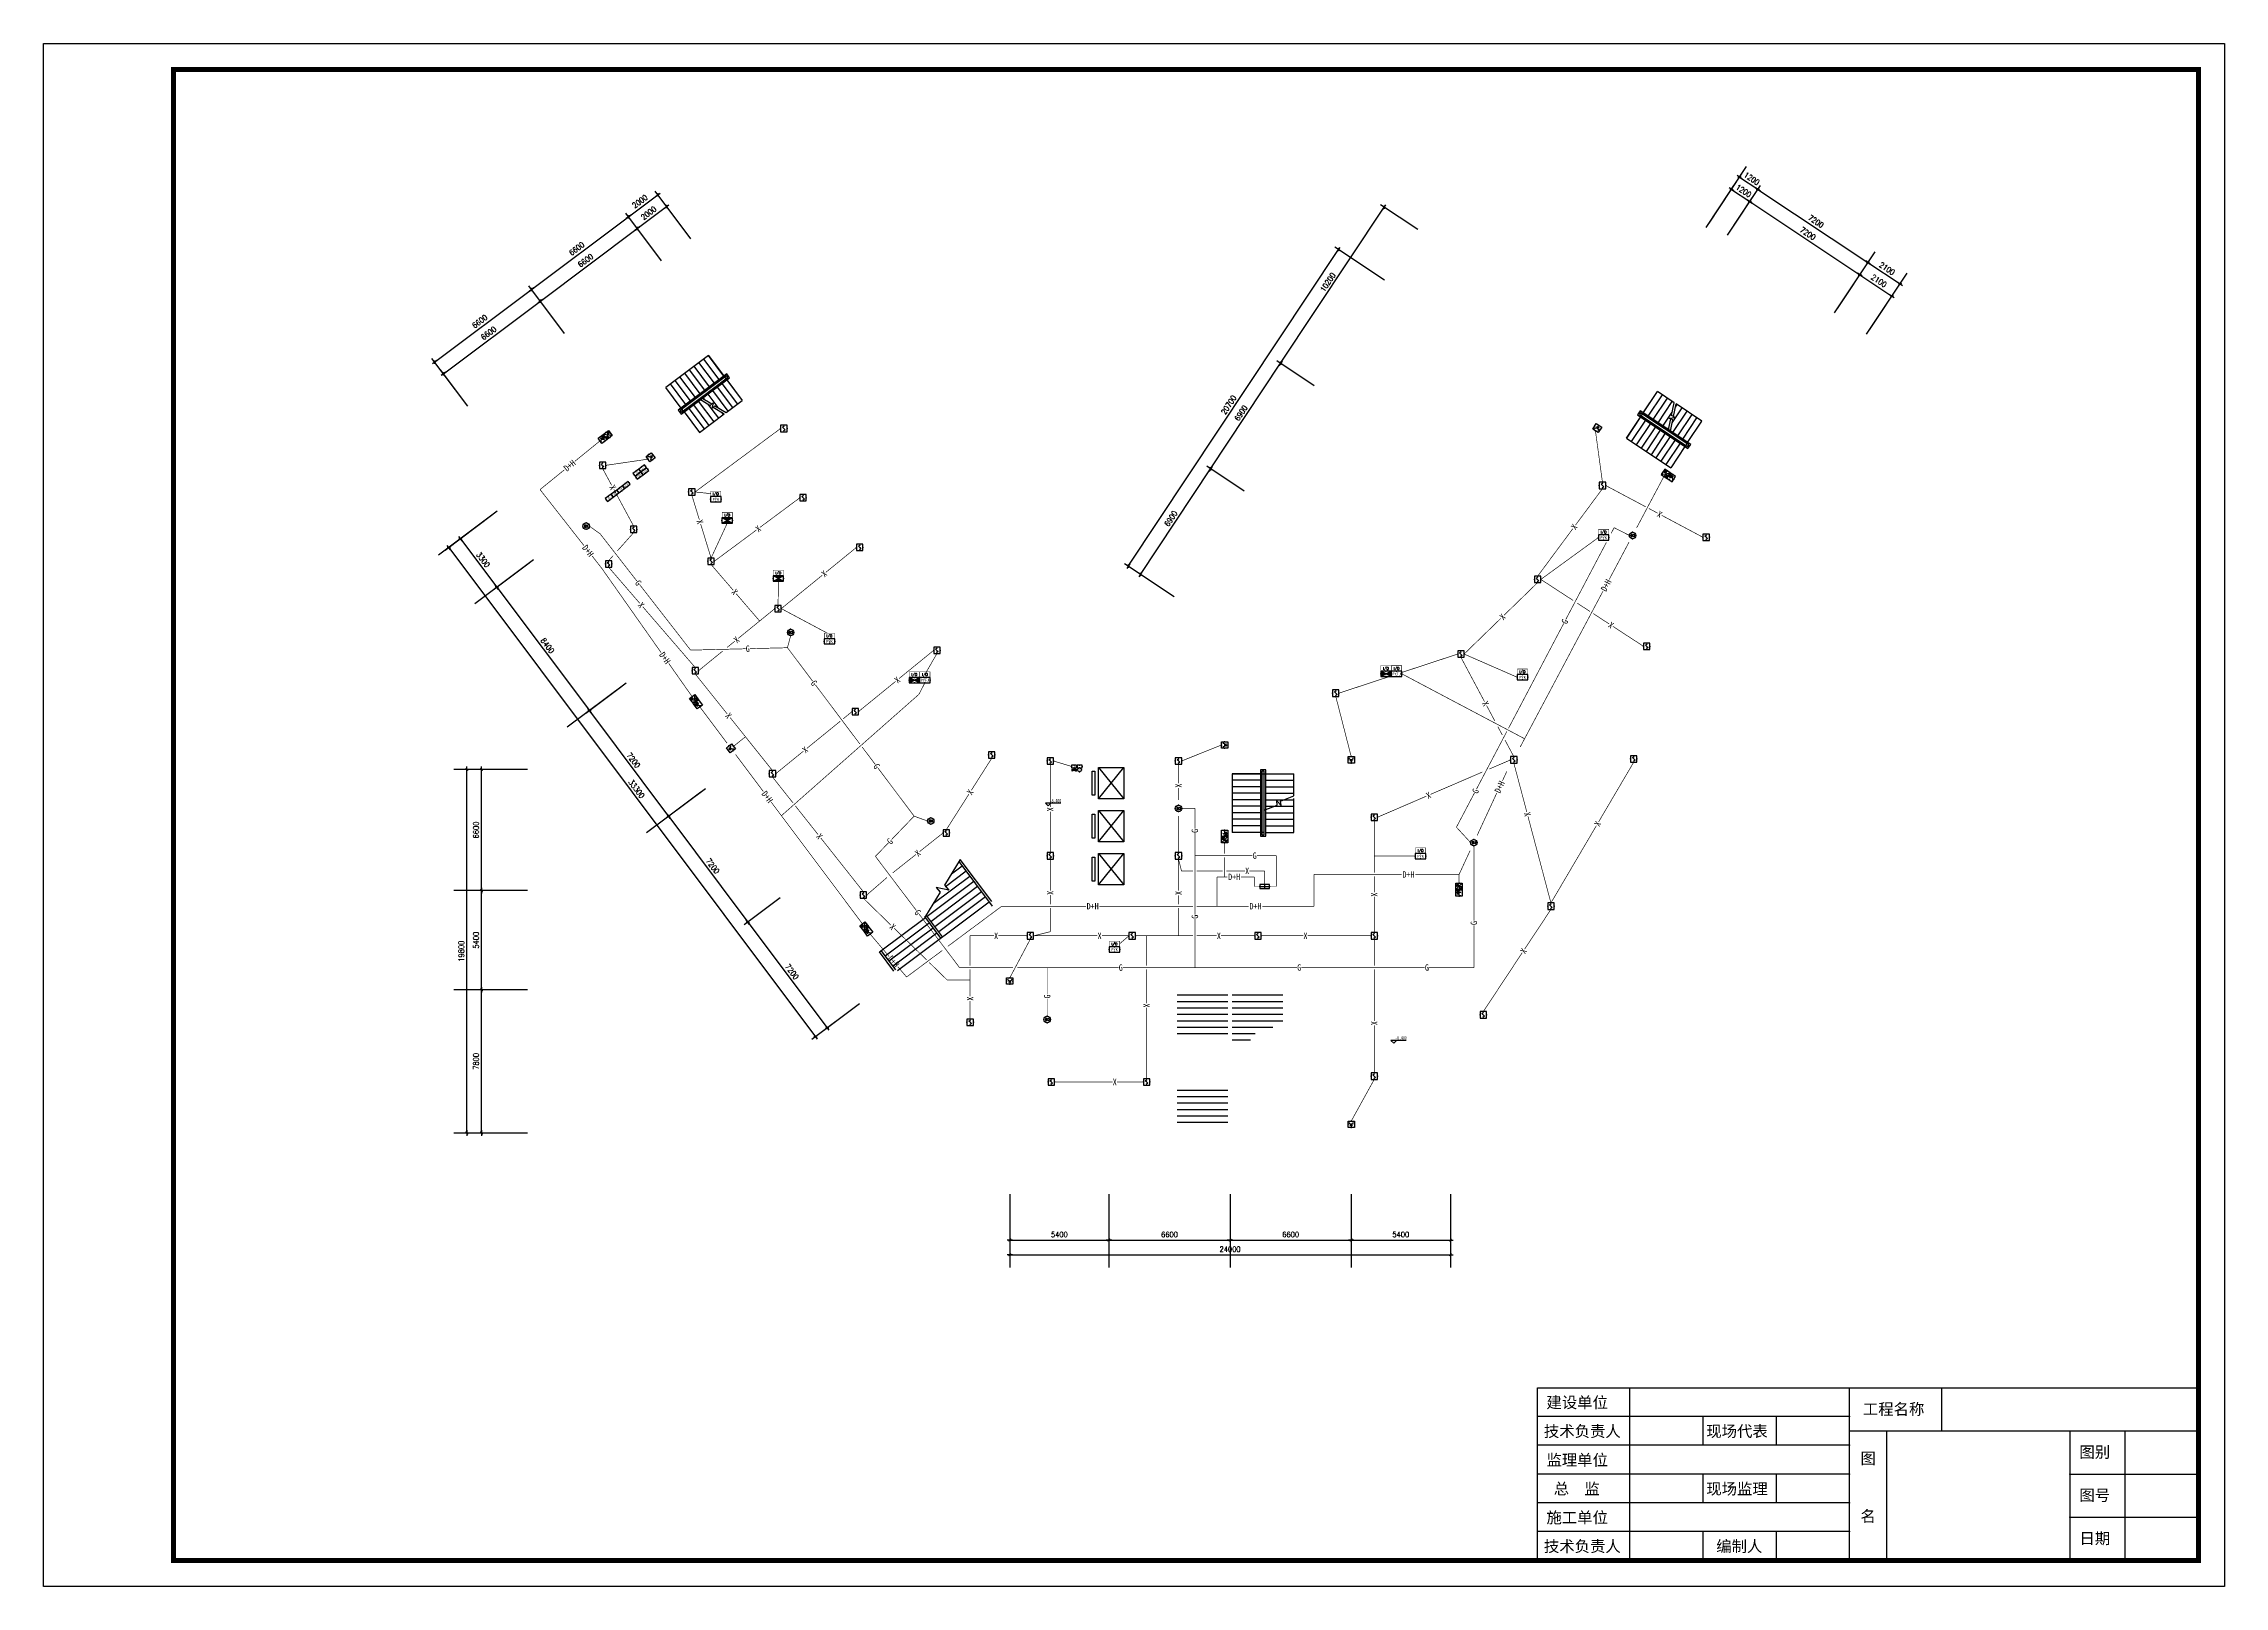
# Model space of a CAD drawing. Extents: x -149393 to 1177518, y -366685 to 296590.
# Drawn here: x 107848 to 226648, y -186685 to -102676 of the extents above; entities that cross this region are included whole.
import ezdxf
from ezdxf.enums import TextEntityAlignment as Align

# ---------------------------------------------------------------- set-up
doc = ezdxf.new("R2010")
doc.units = 0
doc.header["$LTSCALE"] = 1000
doc.header["$MEASUREMENT"] = 0
doc.linetypes.add('常规', pattern=[20, 10, 0, 10])
doc.layers.get('0').update_dxf_attribs({"linetype": 'CONTINUOUS'})
for name, color, linetype in [('AXIS', 3, 'CONTINUOUS'), ('DOTE', 1, 'CONTINUOUS'), ('EQUIP-消防', 3, 'CONTINUOUS'), ('EQUIP-箱柜', 3, 'CONTINUOUS'), ('PUB_TITLE', 253, 'CONTINUOUS'), ('SIG_TEXT', 7, 'CONTINUOUS'), ('STAIR', 2, 'CONTINUOUS'), ('TEL_SYMB', 3, 'CONTINUOUS'), ('TEL_TEXT', 7, 'CONTINUOUS'), ('WALL', 9, 'CONTINUOUS'), ('WIRE-消防', 3, '常规')]:
    doc.layers.add(name, color=color, linetype=linetype)
doc.styles.add('_TCH_LABEL', font='COMPLEX', dxfattribs={"bigfont": 'GBCBIG'})
doc.styles.add('_TEL_ATTDEF', font='GBENOR', dxfattribs={"width": 0.8, "height": 3, "bigfont": 'GBCBIG'})
doc.styles.add('_TEL_DIM', font='', dxfattribs={"width": 0.8, "height": 3.5})
doc.styles.add('DIM_FONT', font='SIMPLEX.shx', dxfattribs={"width": 0.8})
doc.styles.add('HZ', font='')
doc.styles.get("Standard").update_dxf_attribs({"font": 'gbenor.shx', "bigfont": 'gbcbig.shx'})
doc.styles.add('宋体', font='')
doc.styles.get('_TEL_DIM').set_extended_font_data('SimSun')
doc.styles.get('HZ').set_extended_font_data('SimSun')
doc.styles.get('宋体').set_extended_font_data('SimSun')
doc.dimstyles.new('DIMN', dxfattribs={"dimtxt": 300, "dimasz": 1, "dimexe": 250, "dimexo": 300, "dimgap": 150, "dimtad": 1, "dimdec": 0, "dimdsep": 46, "dimtxsty": 'DIM_FONT', "dimblk": '_DIMX', "dimcen": 2.5, "dimclrt": 7, "dimadec": 0, "dimazin": 0, "dimtfac": 1, "dimtdec": 0, "dimtix": 1, "dimtmove": 2, "dimatfit": 3, "dimldrblk": '_DIMX', "dimfxl": 1, "dimtolj": 1, "dimarcsym": 0})

msp = doc.modelspace()

# ---------------------------------------------------------------- texts
at = {"layer": 'SIG_TEXT', "style": '_TEL_DIM', "width": 0.8}
for s, rotation, p in [('D+H', 39.07665, (136501.9, -125652.9)), ('X', 298.327859, (138852.1, -126837.4)), ('X', 331.971899, (195885.9, -128303.7)), ('X', 287.01651, (143604.8, -128714.6)), ('X', 36.573791, (146773.8, -129091)), ('X', 53.452301, (191227.6, -128989.3)), ('D+H', 308.103586, (137504.8, -130292.3)), ('X', 39.149001, (150369.7, -131540.3)), ('D+H', 62.013809, (192965.8, -132172.8)), ('G', 307.878106, (140242.4, -132038.8)), ('X', 310.672255, (145495.1, -132535.8)), ('X', 310.813506, (140405.3, -133245.1)), ('X', 44.160883, (187319.8, -133887.2)), ('G', 62.222321, (190713.1, -134142.8)), ('X', 326.918371, (193233.2, -134341.8)), ('X', 39.113289, (145594.3, -135140.9)), ('D+H', 305.172969, (141692.6, -136128.1)), ('G', 1.42017, (146207.5, -135625)), ('G', 306.947568, (149817.2, -137493.6)), ('X', 39.149001, (154352.9, -137329.4)), ('X', 298.058139, (186400.7, -138615.4)), ('X', 308.657325, (145162, -139270.5)), ('X', 39.113289, (149331.8, -141129.5)), ('G', 306.947568, (153227.3, -142027.5)), ('D+H', 306.87, (147271.5, -143693.6)), ('X', 57.549241, (158321.2, -143438.6)), ('X', 90, (169670.2, -143080.3)), ('X', 23.306886, (183286.9, -143607)), ('G', 62.222321, (185847.8, -143379.5)), ('D+H', 65.133031, (187164.5, -143153)), ('X', 90, (162687.1, -144370.5)), ('X', 284.859561, (188679.5, -144641.2)), ('X', 308.377359, (150113.7, -145842.9)), ('G', 46.073834, (153949.3, -146114.5)), ('G', 90, (170562.9, -145547.1)), ('X', 59.524931, (192499.2, -145155.7)), ('X', 38.409471, (155462.6, -146754.9)), ('X', 90, (162687.1, -148918.3)), ('X', 90, (169670.2, -148928.1)), ('X', 90, (180336.8, -149014)), ('X', 315.727568, (154100.7, -150769.2)), ('G', 307.116413, (155468.1, -149981.2)), ('G', 90, (170562.9, -150222.5)), ('G', 90, (185762.2, -150562.8)), ('X', 56.485284, (188461.9, -152082.7)), ('D+H', 310.336803, (154144.1, -152659.7)), ('X', 90, (158321.6, -154682.7)), ('G', 90, (162517.8, -154563)), ('X', 90, (167934.4, -155055.1)), ('X', 90, (180336.8, -156014.9))]:
    msp.add_text(s, height=350, rotation=rotation, dxfattribs=at).set_placement(p, align=Align.MIDDLE_CENTER)
for s, p in [('G', (173817.5, -146894.5)), ('D+H', (172706.4, -148051.2)), ('X', (173412.5, -147726.5)), ('D+H', (182203, -147917.7)), ('D+H', (164994.1, -149647.2)), ('D+H', (173869.4, -149647.2)), ('X', (159735.9, -151258.5)), ('X', (165373.6, -151258.5)), ('X', (171871.5, -151258.5)), ('X', (176590.1, -151258.5)), ('G', (166526.8, -152989.3)), ('G', (176246.7, -152989.3)), ('G', (183203.5, -152989.3)), ('X', (166200.4, -159218.6))]:
    msp.add_text(s, height=350, dxfattribs=at).set_placement(p, align=Align.MIDDLE_CENTER)

# ---------------------------------------------------------------- blocks, each defined once
blk = doc.blocks.new('_DIMX')
blk.add_line((-150, 0), (150, 0))
at = {"const_width": 50}
blk.add_lwpolyline([(-70, -70), (70, 70)], dxfattribs=at)
blk = doc.blocks.new('A$C1AEF7971')
at = {"layer": 'STAIR', "color": 59}
for p, q in [((2324, 4191), (0, 2448)), ((2388, 2491), (1549, 3610)), ((2646, 2685), (1807, 3803)), ((2905, 2878), (2065, 3997)), ((3163, 3072), (2324, 4191)), ((2324, 4191), (4160, 1743)), ((839, 1329), (0, 2448)), ((1097, 1523), (258, 2642)), ((1355, 1716), (516, 2835)), ((3321, 3190), (681, 1211)), ((1614, 1910), (775, 3029)), ((3306, 3090), (782, 1197)), ((839, 1000), (3478, 2980)), ((853, 1101), (3378, 2994)), ((3206, 3015), (882, 1272)), ((1872, 2104), (1033, 3223)), ((2130, 2297), (1291, 3416)), ((1935, 1912), (3278, 2919)), ((2804, 2474), (3643, 1355)), ((3062, 2668), (3902, 1549)), ((3378, 2994), (3306, 3090)), ((3478, 2980), (3321, 3190)), ((3321, 2862), (4160, 1743)), ((681, 1211), (839, 1000)), ((782, 1197), (853, 1101)), ((954, 1176), (882, 1272)), ((954, 1176), (1832, 1835)), ((1255, 1312), (2094, 194)), ((1513, 1506), (2352, 387)), ((1771, 1700), (2611, 581)), ((1832, 1835), (2420, 1473)), ((1935, 1912), (2510, 1558)), ((2030, 1893), (2085, 1819)), ((2280, 1559), (2869, 775)), ((2288, 2087), (2833, 1360)), ((2420, 1473), (2575, 1620)), ((2575, 1620), (2511, 1305)), ((2511, 1305), (2673, 1458)), ((2546, 2281), (3385, 1162)), ((2583, 1373), (3179, 1007)), ((2673, 1458), (3282, 1084)), ((3282, 1084), (4160, 1743)), ((997, 1119), (1836, 0)), ((1836, 0), (3179, 1007)), ((3028, 1099), (3127, 968))]:
    blk.add_line(p, q, dxfattribs=at)
at = {"layer": 'TEL_SYMB', "color": 59, "elevation": 1793}
blk.add_lwpolyline([(312, 1763, 0, 0, 0), (3339, 4033, 0, 0, 0), (4292, 2761, 0, 0, 0), (2973, 1771, 95.6, 0, 0), (2686, 1556, 0, 0, 0)], format="xyseb", dxfattribs=at)
at = {"layer": 'TEL_SYMB', "color": 59}
blk.add_lwpolyline([(1266, 491, 0, 0, 0), (2141, 1148, 95.6, 0, 0), (2428, 1363, 0, 0, 0)], format="xyseb", dxfattribs=at)
blk = doc.blocks.new('$equip$00001423')
for p, q in [((0.75, 0.6), (-0.75, 0.6)), ((-0.75, 0.6), (-0.75, 0)), ((-0.75, 0.3), (0.75, 0.3)), ((-0.75, 0), (0.75, 0)), ((0, 0), (0, 0.6)), ((0.75, 0), (0.75, 0.6))]:
    blk.add_line(p, q)
for p in [(-0.75, 0.3), (0, 0.6), (0, 0), (0.75, 0.3)]:
    blk.add_point(p)
at = {"style": '_TCH_LABEL', "flags": 9}
blk.add_attdef('A', (0, 0), '', height=0.00002, dxfattribs=at)
blk = doc.blocks.new('$equip_U$00000103(cyc-PC)')
for p, q in [((0.5, 0.5), (-0.5, 0.5)), ((-0.5, 0.5), (-0.5, -0.5)), ((-0.2, 0.2), (0.05, 0.4)), ((0, 0), (-0.2, 0.2)), ((0, 0), (0.2, -0.2)), ((0.5, -0.5), (0.5, 0.5)), ((-0.5, -0.5), (0.5, -0.5)), ((0.2, -0.2), (-0.05, -0.4))]:
    blk.add_line(p, q)
for p in [(-0.5, 0), (0, 0.5), (0.5, 0), (0, -0.5)]:
    blk.add_point(p)
at = {"color": 7, "style": '_TEL_DIM', "flags": 1}
blk.add_attdef('A', text='', height=0.00002, dxfattribs=at).set_placement((0, 0), align=Align.MIDDLE_CENTER)
blk = doc.blocks.new('$equip_U$00000105(cyc-PC)')
for p, q in [((0.5, 1), (-0.5, 1)), ((-0.5, 1), (-0.5, 0)), ((-0.5, 0), (0.5, 0)), ((-0.17, 0.5), (-0.17, 0.15)), ((0.5, 0), (0.5, 1))]:
    blk.add_line(p, q)
for radius in [0.226, 0.113]:
    blk.add_circle((0.23, 0.36), radius)
blk.add_arc((-0.17, 0.8), 0.3, 180, 0)
for p in [(-0.5, 0.5), (0, 1), (0, 0), (0.5, 0.5)]:
    blk.add_point(p)
at = {"color": 7, "style": '_TEL_DIM', "flags": 1}
blk.add_attdef('A', text='', height=0.00002, dxfattribs=at).set_placement((0, 0), align=Align.MIDDLE_CENTER)
blk = doc.blocks.new('$equip_U$00000107(cyc-PC)')
for p, q in [((-0.5, 1), (-0.5, 0)), ((0.5, 1), (-0.5, 0)), ((0.5, 1), (-0.5, 1)), ((-0.5, 0), (0.5, 0)), ((-0.27, 0.87, 0), (-0.42, 0.87, 0)), ((-0.42, 0.87, 0), (-0.42, 0.57, 0)), ((-0.42, 0.57, 0), (-0.27, 0.57, 0)), ((-0.27, 0.82, 0), (-0.07, 0.92, 0)), ((-0.27, 0.57, 0), (-0.27, 0.87, 0)), ((-0.07, 0.52, 0), (-0.27, 0.62, 0)), ((-0.07, 0.92, 0), (-0.07, 0.52, 0)), ((0.11, 0.16), (0.34, 0.4)), ((0.11, 0.4), (0.34, 0.16)), ((0.5, 0), (0.5, 1))]:
    blk.add_line(p, q)
blk.add_circle((0.22, 0.28), 0.169)
for p in [(-0.5, 0.5), (0, 1), (0, 0), (0.5, 0.5)]:
    blk.add_point(p)
at = {"color": 7, "style": '_TEL_DIM', "flags": 1}
blk.add_attdef('A', text='', height=0.00002, dxfattribs=at).set_placement((0, 0), align=Align.MIDDLE_CENTER)
blk = doc.blocks.new('$equip$00001635')
for p, q in [((-0.01, -0.35, 0), (-0.26, -0.35, 0)), ((-0.26, -0.35, 0), (-0.26, -0.65, 0)), ((-0.26, -0.65, 0), (-0.01, -0.65, 0)), ((-0.01, -0.4, 0), (0.24, -0.3, 0)), ((-0.01, -0.65, 0), (-0.01, -0.35, 0)), ((0.24, -0.7, 0), (-0.01, -0.6, 0)), ((0.24, -0.3, 0), (0.24, -0.7, 0))]:
    blk.add_line(p, q)
blk.add_circle((0, -0.5), 0.5)
at = {"flags": 9}
blk.add_attdef('A', (0, 0), '', height=0.00002, dxfattribs=at)
blk.add_attdef('B', text='', height=0.4, dxfattribs=at).set_placement((0.85, -0.68), align=Align.MIDDLE_CENTER)
blk = doc.blocks.new('$equip_U$00000115(cyc-PC)')
for p in [(0.01, 0.5, 0), (-0.49, 0, 0), (0.01, -0.5, 0), (0.51, 0, 0)]:
    blk.add_point(p)
blk.add_blockref('$equip$00001635', (0.01, 0.5, 0))
at = {"color": 7, "style": '_TEL_DIM', "flags": 1}
blk.add_attdef('A', text='', height=0.00002, dxfattribs=at).set_placement((0, 0), align=Align.MIDDLE_CENTER)
blk = doc.blocks.new('$equip_U$00000302(cyc-PC)')
for p, q in [((0.5, 0.5), (-0.5, 0.5)), ((-0.5, 0.5), (-0.5, -0.5)), ((0, 0), (0, -0.35)), ((0.5, -0.5), (0.5, 0.5)), ((-0.5, -0.5), (0.5, -0.5)), ((-0.22, -0.17), (0.22, -0.17))]:
    blk.add_line(p, q)
blk.add_arc((0, 0.3), 0.3, 180, 0)
for p in [(-0.5, 0), (0, 0.5), (0.5, 0), (0, -0.5)]:
    blk.add_point(p)
at = {"color": 7, "style": '_TEL_DIM', "flags": 1}
blk.add_attdef('A', text='', height=0.00002, dxfattribs=at).set_placement((0, 0), align=Align.MIDDLE_CENTER)
blk = doc.blocks.new('$equip$00002785')
for p, q in [((0.65, 0.65), (-0.65, 0.65)), ((-0.65, 0.65), (-0.65, 0)), ((-0.65, 0), (0.65, 0)), ((0.65, 0), (0.65, 0.65))]:
    blk.add_line(p, q)
at = {"const_width": 0.04}
blk.add_lwpolyline([(-0.65, 0.65), (0.65, 0.65), (0.65, 0), (-0.65, 0), (-0.65, 0.65), (0.65, 0.65)], dxfattribs=at)
for p in [(-0.65, 0.33), (0, 0.65), (0, 0), (0.65, 0.33)]:
    blk.add_point(p)
at = {"color": 7}
blk.add_attdef('$TEXT$', text='', height=0.3, dxfattribs=at).set_placement((0.01, 0.34), align=Align.MIDDLE_CENTER)
at = {"color": 7, "flags": 1}
for tag, height, p in [('A', 0.00002, (0, 0)), ('B', 0.4, (0.9, 0.25))]:
    blk.add_attdef(tag, text='', height=height, dxfattribs=at).set_placement(p, align=Align.MIDDLE_CENTER)
blk = doc.blocks.new('$equip$00002794')
for p, q in [((0, -0.55), (0, 0)), ((0, 0), (0.23, 0)), ((-0.55, -0.85), (-0.55, -0.25)), ((-0.55, -0.25), (0.55, -0.85)), ((0.55, -0.25), (-0.55, -0.85)), ((0.55, -0.25), (0.55, -0.85))]:
    blk.add_line(p, q)
for p in [(-0.55, -0.55), (0, -0.55), (0.55, -0.55)]:
    blk.add_point(p)
at = {"color": 7, "flags": 1}
for tag, height, p in [('A', 0.00002, (0, 0)), ('B', 0.4, (0.8, -0.61))]:
    blk.add_attdef(tag, text='', height=height, dxfattribs=at).set_placement(p, align=Align.MIDDLE_CENTER)
blk = doc.blocks.new('$equip$00002792')
at = {"const_width": 0.04}
blk.add_lwpolyline([(-0.5, 0, -1), (0.5, 0, -1), (-0.5, 0, -1.463176)], format="xyb", dxfattribs=at)
blk.add_circle((0, 0), 0.5)
for p in [(-0.5, 0), (0, 0.5), (0.5, 0), (0, -0.5)]:
    blk.add_point(p)
at = {"color": 7}
blk.add_attdef('$TEXT$', text='', height=0.4, dxfattribs=at).set_placement((0, 0), align=Align.MIDDLE_CENTER)
at = {"color": 7, "flags": 1}
for tag, height, p in [('A', 0.00002, (0, 0)), ('B', 0.4, (0.75, -0.25))]:
    blk.add_attdef(tag, text='', height=height, dxfattribs=at).set_placement(p, align=Align.MIDDLE_CENTER)
blk = doc.blocks.new('A$C74276B88')
at = {"layer": 'EQUIP-消防', "linetype": 'ByBlock', "xscale": 207.6180480014955, "yscale": 207.6180480014955, "zscale": 207.6180480014955}
for name, p, values in [('$equip$00002785', (139, 228), {'$TEXT$': 'I'}), ('$equip$00002785', (438, 228), {'$TEXT$': 'I'}), ('$equip$00002792', (435, 108), {'$TEXT$': 'L'})]:
    blk.add_blockref(name, p, dxfattribs=at).add_auto_attribs(values)
blk.add_blockref('$equip$00002794', (140, 207), dxfattribs=at)
blk = doc.blocks.new('$equip_U$00000093(zhengbolin)')
at = {"color": 0, "linetype": 'Continuous', "const_width": 0.0557}
blk.add_lwpolyline([(0.65, 0.65), (-0.65, 0.65), (-0.65, 0), (0.65, 0)], close=True, dxfattribs=at)
at = {"color": 7, "style": '_TCH_LABEL'}
blk.add_attdef('$TEXT$', text='', height=0.334, dxfattribs=at).set_placement((-0.01, 0.3), align=Align.MIDDLE_CENTER)
at = {"color": 7, "style": '_TEL_DIM', "flags": 1}
for tag in ['A', 'REMARK']:
    blk.add_attdef(tag, text='', height=0.000025, dxfattribs=at).set_placement((0, 0), align=Align.MIDDLE_CENTER)
blk = doc.blocks.new('$equip$00001929')
for p, q in [((0.65, 0.65), (-0.65, 0.65)), ((-0.65, 0.65), (-0.65, 0)), ((-0.65, 0), (0.65, 0)), ((0.65, 0), (0.65, 0.65))]:
    blk.add_line(p, q)
for p in [(-0.65, 0.33), (0, 0.65), (0, 0), (0.65, 0.33)]:
    blk.add_point(p)
at = {"color": 7, "style": '_TEL_DIM'}
blk.add_attdef('$TEXT$', text='', height=0.34, dxfattribs=at).set_placement((0.01, 0.34), align=Align.MIDDLE_CENTER)
at = {"color": 7, "style": '_TEL_DIM', "flags": 1}
blk.add_attdef('A', text='', height=0.00002, dxfattribs=at).set_placement((0, 0), align=Align.MIDDLE_CENTER)
blk = doc.blocks.new('$equip$00001921')
for p, q in [((0.65, 0.33), (-0.65, 0.33)), ((0.65, 0.33), (-0.65, -0.33)), ((-0.65, 0.33), (0.65, -0.33)), ((-0.65, 0.33), (-0.65, -0.33)), ((0.65, -0.33), (0.65, 0.33)), ((-0.65, -0.33), (0.65, -0.33))]:
    blk.add_line(p, q)
for p in [(-0.65, 0), (0, 0.33), (0.65, 0), (0, -0.33)]:
    blk.add_point(p)
for points in [[(-0.65, 0.33), (0, 0), (0.65, 0.33)], [(0, 0), (-0.65, -0.33), (0.65, -0.33)]]:
    blk.add_solid(points)
at = {"layer": 'TEL_TEXT', "style": '_TEL_DIM', "flags": 1}
blk.add_attdef('A', text='', height=0.00002, dxfattribs=at).set_placement((0, 0), align=Align.MIDDLE_CENTER)
blk = doc.blocks.new('$equip$00001917')
for p, q in [((0.65, 0.33), (-0.65, 0.33)), ((0.65, 0.33), (-0.65, -0.33)), ((-0.65, 0.33), (0.65, -0.33)), ((-0.65, 0.33), (-0.65, -0.33)), ((0.65, -0.33), (0.65, 0.33)), ((-0.65, -0.33), (0.65, -0.33))]:
    blk.add_line(p, q)
for p in [(-0.65, 0), (0, 0.33), (0.65, 0), (0, -0.33)]:
    blk.add_point(p)
for points in [[(-0.65, 0.33), (0, 0), (-0.65, -0.33)], [(0.65, 0.33), (0, 0), (0.65, -0.33)]]:
    blk.add_solid(points)
at = {"layer": 'TEL_TEXT', "style": '_TEL_DIM', "flags": 1}
blk.add_attdef('A', text='', height=0.00002, dxfattribs=at).set_placement((0, 0), align=Align.MIDDLE_CENTER)
blk = doc.blocks.new('会签栏')
at = {"layer": 'PUB_TITLE', "color": 4, "lineweight": 30}
blk.add_lwpolyline([(-18000, 0), (-18000, 4700), (0, 4700)], dxfattribs=at)
at = {"layer": 'PUB_TITLE', "color": 4}
for points in [[(-15500, 4700), (-15500, 0)], [(-9500, 0), (-9500, 4700)], [(-7000, 4700), (-7000, 3525)], [(-9500, 3917), (-18000, 3917)], [(-13500, 3917), (-13500, 3133)], [(-11500, 3917), (-11500, 3133)], [(-9500, 3133), (-18000, 3133)], [(-9500, 3525), (0, 3525)], [(-8500, 3525), (-8500, 0)], [(-3500, 3525), (-3500, 0)], [(-2000, 3525), (-2000, 0)], [(-9500, 2350), (-18000, 2350)], [(-13500, 2350), (-13500, 1567)], [(-11500, 2350), (-11500, 1567)], [(-3500, 2350), (0, 2350)], [(-9500, 1567), (-18000, 1567)], [(-9500, 783), (-18000, 783)], [(-13500, 783), (-13500, 0)], [(-11500, 783), (-11500, 0)], [(-3500, 1175), (0, 1175)]]:
    blk.add_lwpolyline(points, dxfattribs=at)
at = {"layer": 'PUB_TITLE'}
for p in [(-9500, 3917), (-9500, 3133), (-9500, 2350), (-9500, 1567), (-9500, 783), (-3500, 1175)]:
    blk.add_point(p, dxfattribs=at)
at = {"layer": 'PUB_TITLE', "color": 4}
blk.add_point((-3500, 2350), dxfattribs=at)
at = {"lineweight": -3, "style": '宋体'}
for s, p in [('建设单位', (-17758, 4147)), ('工程名称', (-9140, 3965)), ('技术负责人', (-17828, 3363)), ('现场代表', (-13405, 3363)), ('图别', (-3241, 2796)), ('监理单位', (-17758, 2580)), ('图', (-9206, 2624)), ('总  监', (-17560, 1797)), ('现场监理', (-13405, 1797)), ('图号', (-3241, 1621)), ('施工单位', (-17758, 1013)), ('名', (-9206, 1049)), ('日期', (-3241, 446)), ('技术负责人', (-17828, 230)), ('编制人', (-13134, 230))]:
    blk.add_text(s, height=307, dxfattribs=at).set_placement(p)
blk = doc.blocks.new('$equip$00002773')
for p, q in [((0.65, 0.65), (-0.65, 0.65)), ((-0.65, 0.65), (-0.65, 0)), ((-0.65, 0), (0.65, 0)), ((0.65, 0), (0.65, 0.65))]:
    blk.add_line(p, q)
at = {"const_width": 0.04}
blk.add_lwpolyline([(-0.65, 0.65), (-0.65, 0), (0.65, 0), (0.65, 0.65), (-0.65, 0.65), (-0.65, 0)], dxfattribs=at)
for p in [(-0.65, 0.33), (0, 0.65), (0, 0), (0.65, 0.33)]:
    blk.add_point(p)
at = {"color": 7}
blk.add_attdef('$TEXT$', text='', height=0.3, dxfattribs=at).set_placement((0.01, 0.34), align=Align.MIDDLE_CENTER)
at = {"color": 7, "flags": 1}
for tag, height, p in [('A', 0.00002, (0, 0)), ('B', 0.4, (0.9, 0.25))]:
    blk.add_attdef(tag, text='', height=height, dxfattribs=at).set_placement(p, align=Align.MIDDLE_CENTER)
blk = doc.blocks.new('GJGHJGHJ')
at = {"color": 59}
for p, q in [((164876.1, -78848.7), (166266.3, -80548.7)), ((164876.1, -80548.7), (166266.3, -78848.7)), ((162822, -80787.4), (161986.9, -80787.8)), ((161986.9, -80787.8), (162135.3, -80937.7)), ((162135.3, -80937.7), (162287.4, -80787.6)), ((164876.1, -81188.7), (166266.3, -82888.7)), ((164876.1, -82888.7), (166266.3, -81188.7)), ((164876.1, -83528.7), (166266.3, -85228.7)), ((164876.1, -85228.7), (166266.3, -83528.7)), ((181648.8, -93703.3), (180813.6, -93703.8)), ((180813.6, -93703.8), (180962.1, -93853.6)), ((180962.1, -93853.6), (181114.2, -93703.6))]:
    blk.add_line(p, q, dxfattribs=at)
for points in [[(164546.1, -79048.7), (164674.6, -79048.7), (164674.6, -80348.7), (164546.1, -80348.7)], [(164876.1, -78848.7), (166266.3, -78848.7), (166266.3, -80548.7), (164876.1, -80548.7)], [(164546.1, -81388.7), (164674.6, -81388.7), (164674.6, -82688.7), (164546.1, -82688.7)], [(164876.1, -81188.7), (166266.3, -81188.7), (166266.3, -82888.7), (164876.1, -82888.7)], [(164546.1, -83728.7), (164674.6, -83728.7), (164674.6, -85028.7), (164546.1, -85028.7)], [(164876.1, -83528.7), (166266.3, -83528.7), (166266.3, -85228.7), (164876.1, -85228.7)]]:
    blk.add_lwpolyline(points, close=True, dxfattribs=at)
at = {"layer": 'AXIS'}
for p, q in [((197977, -49445.7), (200190.6, -46114)), ((204973.6, -54094.2), (207187.1, -50762.5)), ((206722.7, -55256.3), (208936.3, -51924.6)), ((132126.5, -64889.7), (128926.5, -67289.7)), ((134106.5, -67529.7), (130906.5, -69929.7)), ((134106.5, -67529.7), (130906.5, -69929.7)), ((139146.5, -74249.7), (135946.5, -76649.7)), ((133771.7, -78948.7), (129771.7, -78948.7)), ((143466.5, -80009.7), (140266.5, -82409.7)), ((133771.7, -85548.7), (129771.7, -85548.7)), ((133771.7, -85548.7), (129771.7, -85548.7)), ((133771.7, -90948.7), (129771.7, -90948.7)), ((133771.7, -90948.7), (129771.7, -90948.7)), ((133771.7, -98748.7), (129771.7, -98748.7)), ((160049.8, -102074.4), (160049.8, -106074.4)), ((165449.8, -102074.4), (165449.8, -106074.4)), ((172049.8, -102074.4), (172049.8, -106074.4)), ((178649.8, -102074.4), (178649.8, -106074.4)), ((184049.8, -102074.4), (184049.8, -106074.4))]:
    blk.add_line(p, q, dxfattribs=at)
at = {"layer": 'DOTE', "color": 59}
for p, q in [((171929.8, -91248.7), (169169.8, -91248.7)), ((174929.8, -91248.7), (172169.8, -91248.7)), ((171929.8, -91598.7), (169169.8, -91598.7)), ((171929.8, -91948.7), (169169.8, -91948.7)), ((171929.8, -92298.7), (169169.8, -92298.7)), ((171929.8, -92648.7), (169169.8, -92648.7)), ((174929.8, -91598.7), (172169.8, -91598.7)), ((174929.8, -91948.7), (172169.8, -91948.7)), ((174929.8, -92298.7), (172169.8, -92298.7)), ((174929.8, -92648.7), (172169.8, -92648.7)), ((171929.8, -92998.7), (169169.8, -92998.7)), ((171929.8, -93348.7), (169169.8, -93348.7)), ((174373.5, -92998.7), (172169.8, -92998.7)), ((173419.4, -93348.7), (172169.8, -93348.7)), ((173156.1, -93698.7), (172169.8, -93698.7)), ((171929.8, -96428.7), (169169.8, -96428.7)), ((171929.8, -96778.7), (169169.8, -96778.7)), ((171929.8, -97128.7), (169169.8, -97128.7)), ((171929.8, -97478.7), (169169.8, -97478.7)), ((171929.8, -97828.7), (169169.8, -97828.7)), ((171929.8, -98178.7), (169169.8, -98178.7))]:
    blk.add_line(p, q, dxfattribs=at)
at = {"layer": 'STAIR', "color": 59}
for p, q in [((143632.5, -56410.1), (141308.9, -58152.9)), ((143697.1, -58109.9), (142858, -56991.1)), ((143955.3, -57916.2), (143116.2, -56797.4)), ((144213.5, -57722.6), (143374.4, -56603.8)), ((144471.7, -57529), (143632.5, -56410.1)), ((143632.5, -56410.1), (145468.5, -58858.1)), ((142148, -59271.7), (141308.9, -58152.9)), ((142406.2, -59078.1), (141567, -57959.3)), ((142664.3, -58884.4), (141825.2, -57765.6)), ((144629.4, -57410.6), (141990.2, -59390.1)), ((142922.5, -58690.8), (142083.4, -57572)), ((144615.1, -57511), (142090.6, -59404.4)), ((142148, -59600.4), (144787.2, -57621)), ((142162.3, -59500), (144686.8, -57606.7)), ((144514.7, -57586.3), (142191, -59329.1)), ((143180.7, -58497.2), (142341.6, -57378.3)), ((143438.9, -58303.5), (142599.8, -57184.7)), ((143243.6, -58689.1), (144586.4, -57682)), ((144113.1, -58126.6), (144952.2, -59245.4)), ((144371.2, -57933), (145210.4, -59051.8)), ((144686.8, -57606.7), (144615.1, -57511)), ((144787.2, -57621), (144629.4, -57410.6)), ((144629.4, -57739.3), (145468.5, -58858.1)), ((141990.2, -59390.1), (142148, -59600.4)), ((142262.7, -59424.7), (142191, -59329.1)), ((142262.7, -59424.7), (143140.8, -58766.2)), ((142563.9, -59288.5), (143403, -60407.3)), ((142822.1, -59094.8), (143661.2, -60213.6)), ((143080.3, -58901.2), (143919.4, -60020)), ((143140.8, -58766.2), (143729.2, -59127.7)), ((143243.6, -58689.1), (143819.1, -59042.7)), ((143338.5, -58707.5), (143393.9, -58781.4)), ((143589.1, -59041.6), (144177.6, -59826.3)), ((143596.7, -58513.9), (144142.2, -59241.2)), ((143729.2, -59127.7), (143884.1, -58981.1)), ((143884.1, -58981.1), (143819.6, -59296.1)), ((143819.6, -59296.1), (143981.7, -59142.6)), ((143854.9, -58320.3), (144694, -59439.1)), ((143891.9, -59227.7), (144487.7, -59593.8)), ((143981.7, -59142.6), (144590.5, -59516.7)), ((144590.5, -59516.7), (145468.5, -58858.1)), ((142090.6, -59404.4), (142162.3, -59500)), ((142305.7, -59482.1), (143144.9, -60600.9)), ((143144.9, -60600.9), (144487.7, -59593.8)), ((144337.3, -59501.4), (144435.8, -59632.7)), ((172169.8, -79185.4), (172169.8, -82374.8)), ((173705.4, -79185.4), (172169.8, -79185.4)), ((172169.8, -79185.4), (175529.8, -79185.4)), ((173705.4, -79539.8), (172169.8, -79539.8)), ((173994.1, -78968.9), (173705.4, -78968.9)), ((173705.4, -78968.9), (173705.4, -82591.4)), ((173915.4, -79047.6), (173784.1, -79047.6)), ((173784.1, -79047.6), (173784.1, -82512.6)), ((173784.1, -79185.4), (173784.1, -82374.8)), ((173915.4, -82512.6), (173915.4, -79047.6)), ((173915.4, -81028.5), (173915.4, -79185.4)), ((173994.1, -82591.4), (173994.1, -78968.9)), ((173994.1, -79185.4), (175529.8, -79185.4)), ((173994.1, -79539.8), (175529.8, -79539.8)), ((175529.8, -80390.6), (175529.8, -79185.4)), ((173705.4, -79894.2), (172169.8, -79894.2)), ((173705.4, -80248.6), (172169.8, -80248.6)), ((173705.4, -80602.9), (172169.8, -80602.9)), ((173994.1, -79894.2), (175529.8, -79894.2)), ((173994.1, -80248.6), (175529.8, -80248.6)), ((173994.1, -80602.9), (174992.4, -80602.9)), ((174620.7, -80890.9), (174593.9, -80658.3)), ((174593.9, -80658.3), (174828.1, -80922.4)), ((174800.1, -80678.9), (175529.8, -80390.6)), ((174828.1, -80922.4), (174800.1, -80678.9)), ((174992.4, -80602.9), (175529.8, -80602.9)), ((175529.8, -82374.8), (175529.8, -80531.7)), ((173705.4, -80957.3), (172169.8, -80957.3)), ((173705.4, -81311.7), (172169.8, -81311.7)), ((173705.4, -81666.1), (172169.8, -81666.1)), ((173915.4, -81169.6), (174620.7, -80890.9)), ((173915.4, -82374.8), (173915.4, -81169.6)), ((173994.1, -80957.3), (174452.7, -80957.3)), ((173994.1, -81311.7), (175529.8, -81311.7)), ((173994.1, -81666.1), (175529.8, -81666.1)), ((174452.7, -80957.3), (175529.8, -80957.3)), ((173705.4, -82020.4), (172169.8, -82020.4)), ((173705.4, -82374.8), (172169.8, -82374.8)), ((173705.4, -82591.4), (173994.1, -82591.4)), ((173915.4, -82374.8), (173784.1, -82374.8)), ((173784.1, -82512.6), (173915.4, -82512.6)), ((173994.1, -82020.4), (175529.8, -82020.4)), ((173994.1, -82374.8), (175529.8, -82374.8)), ((157349.8, -83858), (156488.7, -85259.5)), ((156871.8, -84636), (157459.9, -84194.9)), ((159116.9, -86404.1), (157285.6, -83962.6)), ((159068.3, -86140), (157349.8, -83858)), ((155545.8, -86943), (158089.9, -85034.9)), ((155755.8, -87223), (158299.9, -85314.9)), ((155874.5, -86259), (157879.9, -84754.9)), ((156737.7, -85522.5), (156030.7, -85377.8)), ((156030.7, -85377.8), (156264.3, -85624.6)), ((156488.7, -85259.5), (156737.7, -85522.5)), ((156544.8, -85318.7), (157669.9, -84474.9)), ((153937.6, -89899.1), (158929.9, -86154.9)), ((156264.3, -85624.6), (155461.7, -86930.8)), ((155965.7, -87503), (158509.9, -85594.9)), ((156175.7, -87783.1), (158719.9, -85874.9)), ((156714.5, -87379), (158719.9, -85874.9)), ((152953.8, -88887), (155449.8, -87015)), ((153259.8, -89095), (155659.8, -87295)), ((153469.7, -89375.1), (155869.7, -87575)), ((153679.6, -89655.1), (156079.7, -87855.1)), ((155413.7, -86966.8), (155509.7, -86894.8)), ((156289.6, -88135.1), (155413.7, -86966.8)), ((156385.6, -88063.1), (155509.7, -86894.8)), ((153737.1, -89931.8), (152953.8, -88887)), ((153833.1, -89859.8), (153049.8, -88815))]:
    blk.add_line(p, q, dxfattribs=at)
at = {"layer": 'TEL_SYMB', "color": 59, "elevation": 1793}
blk.add_lwpolyline([(141620.8, -58837.8, 0, 0, 0), (144647.4, -56567.9, 0, 0, 0), (145601.2, -57839.7, 0, 0, 0), (144281.6, -58829.5, 95.6, 0, 0), (143994.7, -59044.6, 0, 0, 0)], format="xyseb", dxfattribs=at)
at = {"layer": 'TEL_SYMB', "color": 59}
for points in [[(142574.7, -60109.6, 0, 0, 0), (143449.7, -59453.4, 95.6, 0, 0), (143736.5, -59238.3, 0, 0, 0)], [(174722.6, -82552, 0, 0, 0), (174722.6, -81351.1, 105, 0, 0), (174722.6, -80957.3, 0, 0, 0)]]:
    blk.add_lwpolyline(points, format="xyseb", dxfattribs=at)
at = {"rotation": 109.501830446718}
blk.add_blockref('A$C1AEF7971', (198364.8, -61709.4), dxfattribs=at)
at = {"color": 59, "style": 'HZ', "width": 0.7}
for p in [(162223.3, -80739.8), (181050, -93655.8)]:
    blk.add_text('-8.400', height=183.52, dxfattribs=at).set_placement(p)
at = {"layer": 'AXIS'}
for p1, p2, distance in [((141257.6, -51492.6), (142857.6, -50292.6), 3300), ((197977, -49445.7), (198976.5, -50109.7), 3300), ((197977, -49445.7), (198976.5, -50109.7), 2500), ((198976.5, -50109.7), (204973.6, -54094.2), 3300), ((135977.6, -55452.6), (141257.6, -51492.6), 3300), ((141257.6, -51492.6), (142857.6, -50292.6), 2500), ((176886.5, -58217.8), (182531.1, -49722), 2500), ((198976.5, -50109.7), (204973.6, -54094.2), 2500), ((135977.6, -55452.6), (141257.6, -51492.6), 2500), ((169249.7, -69712.2), (180704.9, -52470.7), 3300), ((204973.6, -54094.2), (206722.7, -55256.3), 3300), ((204973.6, -54094.2), (206722.7, -55256.3), 2500), ((130697.6, -59412.6), (135977.6, -55452.6), 3300), ((130697.6, -59412.6), (135977.6, -55452.6), 2500), ((173068.1, -63965), (176886.5, -58217.8), 2500), ((169249.7, -69712.2), (173068.1, -63965), 2500), ((132126.5, -64889.7), (152106.6, -91529.7), -3300), ((132126.5, -64889.7), (134106.5, -67529.7), -2500), ((134106.5, -67529.7), (139146.5, -74249.7), -2500), ((139146.5, -74249.7), (143466.5, -80009.7), -2500), ((133471.7, -98748.7), (133471.7, -78948.7), 3000), ((133771.7, -85548.7), (133771.7, -78948.7), 2500), ((143466.5, -80009.7), (147786.5, -85769.7), -2500), ((133771.7, -90948.7), (133771.7, -85548.7), 2500), ((147786.5, -85769.7), (152106.6, -91529.7), -2500), ((133771.7, -98748.7), (133771.7, -90948.7), 2500), ((160049.8, -102074.4), (165449.8, -102074.4), -2500), ((160049.8, -102074.4), (184049.8, -102074.4), -3300), ((165449.8, -102074.4), (172049.8, -102074.4), -2500), ((172049.8, -102074.4), (178649.8, -102074.4), -2500), ((178649.8, -102074.4), (184049.8, -102074.4), -2500)]:
    blk.add_aligned_dim(p1=p1, p2=p2, distance=distance, dimstyle='DIMN', dxfattribs=at).render()

# ---------------------------------------------------------------- linework, layer by layer
at = {"layer": 'PUB_TITLE'}
msp.add_lwpolyline([(107847.9, -102676.1), (226647.9, -102676.1), (226647.9, -186684.6), (107847.9, -186684.6)], close=True, dxfattribs=at)
at = {"layer": 'PUB_TITLE', "const_width": 270.7}
msp.add_lwpolyline([(114919.4, -104090.4), (225233.6, -104090.4), (225233.6, -185270.4), (114919.4, -185270.4), (114919.4, -104090.4)], close=True, dxfattribs=at)
at = {"layer": 'WIRE-消防', "color": 0, "linetype": '常规', "const_width": 35}
for points in [[(138159.8, -124306.7), (136786.3, -125421.9)], [(136217.5, -125883.8), (134891.8, -126960.3)], [(137278.7, -130004), (134891.8, -126960.3)], [(196119, -126239), (194629.4, -129042.2)], [(138246.6, -131238.2), (137730.9, -130580.6)], [(194213.8, -129824.2), (193137.8, -131849.2)], [(141481.5, -135828.7), (138246.6, -131238.2)], [(192793.9, -132496.3), (188285.9, -140979.6)], [(143174.9, -138231.5), (141903.6, -136427.6)], [(155859.7, -137476.3), (155532, -138108.2)], [(181840.5, -136994.5), (188525.6, -140528.4)], [(143598.1, -138795.8), (145076.9, -140767.6)], [(148040.2, -144718.6), (155532, -138108.2)], [(145542.2, -141387.9), (147051.7, -143400.5)], [(187561.4, -142296.9), (187318.6, -142820.7)], [(187010.5, -143485.4), (185939.5, -145796.1)], [(147491.3, -143986.7), (152453, -150602.2)], [(172186.2, -146204.8), (172186.2, -146794.5)], [(172186.2, -146994.5), (172186.2, -148051.2)], [(185556.3, -146623), (184956.2, -147917.7)], [(172186.2, -148051.2), (171766.5, -148051.2)], [(171766.5, -148051.2), (171766.5, -149647.2)], [(172186.2, -148051.2), (172340.1, -148051.2)], [(173072.8, -148051.2), (173810.3, -148051.2)], [(173810.3, -148573.2), (173810.3, -148051.2)], [(177052.5, -147917.7), (177052.5, -149647.2)], [(181836.6, -147917.7), (177052.5, -147917.7)], [(184366.9, -147917.7), (182569.3, -147917.7)], [(184366.9, -147917.7), (184956.2, -147917.7)], [(184956.2, -148392.9), (184956.2, -147917.7)], [(157107.2, -151831.5), (160045, -149647.2)], [(164627.7, -149647.2), (160045, -149647.2)], [(170462.9, -149647.2), (165360.4, -149647.2)], [(173503, -149647.2), (170662.9, -149647.2)], [(174108.7, -148573.2), (173810.3, -148573.2)], [(177052.5, -149647.2), (174235.8, -149647.2)], [(152876.2, -151166.5), (153907, -152380.5)], [(154859.8, -153502.6), (156799.7, -152060.2)], [(154381.3, -152939), (154859.8, -153502.6)]]:
    msp.add_lwpolyline(points, dxfattribs=at)
at = {"layer": 'WIRE-消防', "linetype": '常规', "const_width": 35}
for points in [[(147996.4, -123632.7), (143336.2, -127090.3)], [(192767.6, -126561.8), (192385.6, -123758.5)], [(138301.1, -125815.2), (138794.2, -126729.9)], [(140772.5, -125303.4), (138476.1, -125640.2)], [(138910.1, -126944.8), (139992.5, -128952.8)], [(144190.8, -127180.2), (143336.2, -127090.3)], [(191300.4, -128891.2), (192767.6, -126911.8)], [(192942.6, -126736.8), (195124.1, -127898.2)], [(143161.2, -127265.3), (143569, -128597.9)], [(146871.9, -129018.2), (149044.2, -127406.5)], [(195300.7, -127992.1), (195778.1, -128246.3)], [(139992.5, -129302.8), (139102.6, -130300.8)], [(143640.5, -128831.4), (144209, -130689.1)], [(145090.5, -128789.1), (144209, -130689.1)], [(144384, -130864.1), (146675.8, -129163.8)], [(189235.7, -131676.7), (191154.9, -129087.4)], [(195993.7, -128361.1), (198243.7, -129558.8)], [(138876.2, -130554.6), (138626.2, -130835)], [(152129.8, -130107.5), (150464.5, -131463.2)], [(189410.7, -131851.7), (192544.5, -129573.9)], [(138626.2, -131185), (140325.4, -133152.6)], [(144209, -131039.1), (145415.5, -132443.2)], [(150275, -131617.4), (148034.4, -133441.5)], [(189410.7, -131851.7), (191169.7, -132997.6)], [(145574.7, -132628.4), (146853.7, -134116.9)], [(147872.7, -131945.5), (147859.4, -133266.5)], [(189235.7, -132026.7), (187407.4, -133802.1)], [(140485.1, -133337.5), (143346.7, -136651.1)], [(147684.4, -133441.5), (145689.1, -135063.8)], [(150540, -134777.6), (148034.4, -133441.5)], [(187232.2, -133972.3), (185230.3, -135916.4)], [(191398.6, -133146.7), (192094.2, -133599.8)], [(192262.5, -133709.4), (193130.9, -134275.2)], [(145499.6, -135217.9), (145087.8, -135552.7)], [(193335.6, -134408.5), (195006.1, -135496.7)], [(144834, -135759.1), (143521.7, -136826.1)], [(156335.6, -135715.3), (154447.6, -137252.3)], [(155859.7, -137024.2), (156510.6, -135890.3)], [(184880.3, -135916.4), (181833.5, -136919.7)], [(186343.2, -138507.6), (185055.3, -136091.4)], [(185230.3, -135916.4), (188123.7, -137179.3)], [(143346.7, -137001.1), (145085.8, -139175.1)], [(154258.2, -137406.5), (152240.2, -139049.3)], [(181183.5, -137133.7), (178414.1, -138045.6)], [(179081.2, -141503.3), (178239.1, -138220.6)], [(186902.8, -139557.4), (186458.1, -138723.2)], [(145238.3, -139365.9), (147552.5, -142258.9)], [(151252.3, -139568), (149426.5, -141052.5)], [(151890.2, -139049.3), (151407.6, -139441.7)], [(187311.2, -140323.6), (187070.7, -139872.4)], [(145428.7, -140945), (146081.5, -140420)], [(149237, -141206.6), (147727.5, -142433.9)], [(169845.2, -141737.8), (172011.2, -140870)], [(187939.7, -141502.9), (187455.7, -140594.7)], [(159500.5, -141584), (158386.7, -143335.6)], [(162687.1, -141912.8), (162687.1, -144248.3)], [(162862.1, -141737.8), (163851.9, -142037.1)], [(169670.2, -141912.8), (169670.2, -142958.1)], [(183399.1, -143558.7), (186222.6, -142342.3)], [(186613.2, -142174), (187764.7, -141677.9)], [(188648.2, -144523.1), (187939.7, -141852.9)], [(192561.2, -145050.4), (194473.5, -141800.7)], [(147552.5, -142608.9), (148674.5, -144025.6)], [(158255.7, -143541.7), (157021.5, -145482.7)], [(169670.2, -143202.4), (169670.2, -143858.9)], [(180511.8, -144802.6), (183174.8, -143655.3)], [(148798.8, -144182.6), (150037.8, -145747.1)], [(162687.1, -144492.6), (162687.1, -146728.5)], [(169670.2, -144734), (169670.2, -146728.5)], [(189960.6, -149469.6), (188710.9, -144759.2)], [(150189.5, -145938.6), (152508.8, -148867.2)], [(156846.5, -145657.7), (155558.3, -146679)], [(180336.8, -147817.7), (180336.8, -144977.6)], [(189960.6, -149469.6), (192437.3, -145260.9)], [(155366.9, -146830.8), (154105.2, -147831.1)], [(162687.1, -147078.5), (162687.1, -148796.1)], [(169670.2, -147078.5), (169670.2, -148806)], [(169670.2, -147078.5), (169833.9, -147726.5)], [(182573.4, -146917.4), (180336.8, -146917.4)], [(153792.9, -148081.9), (152683.8, -149042.2)], [(170462.9, -147726.5), (169833.9, -147726.5)], [(172086.2, -147726.5), (170662.9, -147726.5)], [(173290.3, -147726.5), (172286.2, -147726.5)], [(174371.2, -147726.5), (173534.6, -147726.5)], [(174371.2, -148468.2), (174371.2, -147726.5)], [(180336.8, -148891.9), (180336.8, -148017.7)], [(152508.8, -149217.2), (154013.3, -150683.9)], [(162687.1, -149040.4), (162687.1, -149547.2)], [(169670.2, -149050.3), (169670.2, -149547.2)], [(180336.8, -151083.5), (180336.8, -149136.1)], [(154188.1, -150854.4), (155947.2, -152569.4)], [(162687.1, -149747.2), (162687.1, -151035.8)], [(169670.2, -149747.2), (169670.2, -151258.5)], [(188529.3, -151980.9), (189960.6, -149819.6)], [(158321.6, -152889.3), (158321.6, -151258.5)], [(159613.8, -151258.5), (158321.6, -151258.5)], [(161429.1, -151258.5), (159858.1, -151258.5)], [(160481.2, -153548.2), (161604.1, -151433.5)], [(161779.1, -151258.5), (162687.1, -151035.8)], [(161779.1, -151258.5), (165251.5, -151258.5)], [(165495.7, -151258.5), (166971.8, -151258.5)], [(166465, -151695.5), (166971.8, -151258.5)], [(167321.8, -151258.5), (170462.9, -151258.5)], [(167934.4, -152889.3), (167934.4, -151258.5)], [(170662.9, -151258.5), (171749.3, -151258.5)], [(171993.6, -151258.5), (173825, -151258.5)], [(174175, -151258.5), (176468, -151258.5)], [(176712.2, -151258.5), (180161.8, -151258.5)], [(180336.8, -152889.3), (180336.8, -151433.5)], [(156092.3, -152710.8), (157067.3, -153661.4)], [(158321.6, -154560.6), (158321.6, -153089.3)], [(167934.4, -154932.9), (167934.4, -153089.3)], [(180336.8, -155892.8), (180336.8, -153089.3)], [(186272.7, -155388.4), (188394.5, -152184.5)], [(157067.3, -153661.4), (158321.6, -153661.4)], [(158321.6, -155794), (158321.6, -154804.8)], [(167934.4, -159043.6), (167934.4, -155177.2)], [(180336.8, -158727.4), (180336.8, -156137)], [(179081.2, -161348.2), (180336.8, -159077.4)], [(162913.9, -159218.6), (166078.3, -159218.6)], [(166322.5, -159218.6), (167759.4, -159218.6)]]:
    msp.add_lwpolyline(points, dxfattribs=at)
at = {"layer": 'WIRE-消防', "color": 2, "linetype": '常规', "const_width": 35}
for points in [[(137576.7, -128949), (138169.1, -129373.5)], [(138169.1, -129373.5), (140167.4, -131942.4)], [(193404.4, -129033.5), (193238.5, -129348.5)], [(194236.2, -129459.5), (193404.4, -129033.5)], [(192978.5, -129842.1), (190770.1, -134034.8)], [(140317.3, -132135.2), (143092, -135702.3)], [(190656.2, -134250.9), (187652.3, -139953.7)], [(148543.9, -134913.5), (148371.5, -135571.4)], [(143092, -135702.3), (146085.4, -135628)], [(146329.6, -135622), (148371.5, -135571.4)], [(148371.5, -135571.4), (149743.8, -137396)], [(149890.6, -137591.2), (152314.5, -140813.9)], [(187559.1, -140130.6), (185904.7, -143271.4)], [(152435, -140974.2), (153153.8, -141929.9)], [(153300.7, -142125.1), (155269.9, -144743.4)], [(185790.9, -143487.5), (184813, -145344.1)], [(155269.9, -144743.4), (154034, -146026.5)], [(156000.9, -145007.8), (155269.9, -144743.4)], [(169848.7, -144320.6), (170562.9, -144320.6)], [(170562.9, -145425), (170562.9, -144320.6)], [(170562.9, -146894.5), (170562.9, -145669.3)], [(185587.2, -146186.1), (184813, -145344.1)], [(153864.5, -146202.4), (153161.2, -146932.7)], [(155394.4, -149883.8), (153161.2, -146932.7)], [(170562.9, -146894.5), (170562.9, -150100.4)], [(173695.4, -146894.5), (170562.9, -146894.5)], [(175008.1, -146894.5), (173939.6, -146894.5)], [(175008.1, -148573.2), (175008.1, -146894.5)], [(185762.2, -146361.1), (185762.2, -150440.7)], [(174633.7, -148573.2), (175008.1, -148573.2)], [(157744.5, -152989.3), (155541.8, -150078.6)], [(170562.9, -150344.6), (170562.9, -152989.3)], [(185762.2, -150684.9), (185762.2, -152989.3)], [(160664.8, -152989.3), (157744.5, -152989.3)], [(166404.7, -152989.3), (160891.2, -152989.3)], [(162517.8, -154440.8), (162517.8, -152989.3)], [(170562.9, -152989.3), (166649, -152989.3)], [(170562.9, -152989.3), (176124.6, -152989.3)], [(176368.9, -152989.3), (183081.4, -152989.3)], [(183325.6, -152989.3), (185762.2, -152989.3)], [(162517.8, -155639.5), (162517.8, -154685.1)]]:
    msp.add_lwpolyline(points, dxfattribs=at)

# ---------------------------------------------------------------- block references
for name, p in [('GJGHJGHJ', (431.5, -63249.6)), ('A$C74276B88', (163847.7, -142332.2))]:
    msp.add_blockref(name, p)
at = {"layer": 'EQUIP-消防', "zscale": 350}
for name, p, xscale, yscale in [('$equip_U$00000103(cyc-PC)', (148171.4, -123632.7), 350, 350), ('$equip_U$00000103(cyc-PC)', (138301.1, -125640.2), 350, 350), ('$equip_U$00000103(cyc-PC)', (143161.2, -127090.3), 350, 350), ('$equip_U$00000103(cyc-PC)', (192767.6, -126736.8), 350, 350), ('$equip_U$00000103(cyc-PC)', (149219.2, -127406.5), 350, 350), ('$equip_U$00000115(cyc-PC)', (137398.2, -128949), 350, 350), ('$equip_U$00000103(cyc-PC)', (139992.5, -129127.8), 350, 350), ('$equip_U$00000115(cyc-PC)', (194407.7, -129459.5), 350, 350), ('$equip_U$00000103(cyc-PC)', (198418.7, -129558.8), 350, 350), ('$equip_U$00000103(cyc-PC)', (152304.8, -130107.5), 350, 350), ('$equip_U$00000103(cyc-PC)', (138626.2, -131010), 350, 350), ('$equip_U$00000103(cyc-PC)', (144209, -130864.1), 350, 350), ('$equip_U$00000103(cyc-PC)', (189235.7, -131851.7), 350, 350), ('$equip_U$00000103(cyc-PC)', (147859.4, -133441.5), 350, 350), ('$equip_U$00000115(cyc-PC)', (148540.4, -134738.5), 350, 350), ('$equip_U$00000103(cyc-PC)', (195181.1, -135496.7), 350, 350), ('$equip_U$00000103(cyc-PC)', (156510.6, -135715.3), 350, 350), ('$equip_U$00000103(cyc-PC)', (185055.3, -135916.4), 350, 350), ('$equip_U$00000103(cyc-PC)', (143346.7, -136826.1), 350, 350), ('$equip_U$00000103(cyc-PC)', (152065.2, -139049.3), 350, 350), ('$equip_U$00000103(cyc-PC)', (178239.1, -138045.6), 350, 350), ('$equip_U$00000103(cyc-PC)', (159500.5, -141409), 350, 350), ('$equip_U$00000103(cyc-PC)', (147552.5, -142433.9), 350, 350), ('$equip_U$00000103(cyc-PC)', (162687.1, -141737.8), 350, 350), ('$equip_U$00000103(cyc-PC)', (169670.2, -141737.8), 350, 350), ('$equip_U$00000302(cyc-PC)', (179081.2, -141678.3), -350, 349.9999999999709), ('$equip_U$00000103(cyc-PC)', (187939.7, -141677.9), 350, 350), ('$equip_U$00000103(cyc-PC)', (194473.5, -141625.7), 350, 350), ('$equip_U$00000115(cyc-PC)', (156172.4, -145007.8), 350, 350), ('$equip_U$00000115(cyc-PC)', (169670.2, -144320.6), 350, 350), ('$equip_U$00000103(cyc-PC)', (180336.8, -144802.6), 350, 350), ('$equip_U$00000103(cyc-PC)', (157021.5, -145657.7), 350, 350), ('$equip_U$00000115(cyc-PC)', (185758.7, -146186.1), 350, 350), ('$equip_U$00000103(cyc-PC)', (162687.1, -146903.5), 350, 350), ('$equip_U$00000103(cyc-PC)', (169670.2, -146903.5), 350, 350), ('$equip_U$00000103(cyc-PC)', (152508.8, -149042.2), 350, 350), ('$equip_U$00000103(cyc-PC)', (189960.6, -149644.6), 350, 350), ('$equip_U$00000103(cyc-PC)', (161604.1, -151258.5), 350, 350), ('$equip_U$00000103(cyc-PC)', (167146.8, -151258.5), 350, 350), ('$equip_U$00000103(cyc-PC)', (174000, -151258.5), 350, 350), ('$equip_U$00000103(cyc-PC)', (180336.8, -151258.5), 350, 350), ('$equip_U$00000302(cyc-PC)', (160481.2, -153723.2), -350, 350), ('$equip_U$00000103(cyc-PC)', (186272.7, -155563.4), 350, 350), ('$equip_U$00000103(cyc-PC)', (158321.6, -155969), 350, 350), ('$equip_U$00000115(cyc-PC)', (162514.3, -155814.5), 350, 350), ('$equip_U$00000103(cyc-PC)', (162738.9, -159218.6), 350, 350), ('$equip_U$00000103(cyc-PC)', (167934.4, -159218.6), 350, 350), ('$equip_U$00000103(cyc-PC)', (180336.8, -158902.4), 350, 350), ('$equip_U$00000302(cyc-PC)', (179081.2, -161523.2), -350, 350)]:
    msp.add_blockref(name, p, dxfattribs=dict(at, xscale=xscale, yscale=yscale))
at = {"layer": 'EQUIP-消防'}
for name, p, xscale, yscale, zscale, rotation in [('$equip_U$00000302(cyc-PC)', (192482.4, -123612.7), -350.0000000000128, 350, 350, 146.4004413602859), ('$equip_U$00000105(cyc-PC)', (138194.8, -124061.7), -350.000000000013, 350, 350, 216.8697156942755), ('$equip_U$00000107(cyc-PC)', (138479.1, -123848.4), -350.000000000013, 350, 350, 216.8697156942755), ('$equip_U$00000302(cyc-PC)', (140912.5, -125198.4), -349.9999999999997, 349.9999999999709, 350, 126.8700000000088), ('$equip_U$00000107(cyc-PC)', (196312.7, -125947.5), 350.0000000000001, 350.0000000000001, 350.0000000000001, 146.3997156942981), ('$equip_U$00000105(cyc-PC)', (196608.7, -126144.1), 350.0000000000001, 350.0000000000001, 350.0000000000001, 146.3997156942981), ('$equip$00001921', (145090.5, -128645), 443.5200000000186, 443.5200000000186, 443.5200000000186, 180), ('$equip$00001921', (147872.7, -131801.3), 443.5200000000186, 443.5200000000186, 443.5200000000186, 180), ('$equip$00001917', (155281.8, -137332.2), 443.5200000000186, 443.5200000000186, 443.5200000000186, 180), ('$equip$00001917', (180974.3, -136994.5), 443.5200000000186, 443.5200000000186, 443.5200000000186, 180), ('$equip_U$00000107(cyc-PC)', (143139.9, -138476.5), -350.0000000000069, 350, 350, 306.8697156942583), ('$equip_U$00000105(cyc-PC)', (143353.1, -138760.8), -350.0000000000069, 350, 350, 306.8697156942583), ('$equip_U$00000302(cyc-PC)', (145288.7, -141050), -349.9999999999879, 350, 350, 306.8699999999982), ('$equip_U$00000302(cyc-PC)', (172186.2, -140870), -350, 350, 350, 90), ('$equip_U$00000105(cyc-PC)', (172361.2, -145674.5), -350.0000000000015, 350, 350, 89.99971569427152), ('$equip_U$00000107(cyc-PC)', (172361.2, -146029.8), -350.0000000000015, 350, 350, 89.99971569427152), ('$equip_U$00000107(cyc-PC)', (184781.2, -148567.9), -350, 350, 350, 270), ('$equip_U$00000105(cyc-PC)', (184781.2, -148923.2), -350, 350, 350, 270), ('$equip_U$00000107(cyc-PC)', (152418, -150847.2), -350.0000000000069, 349.9999999999709, 350, 306.8697156942583), ('$equip_U$00000105(cyc-PC)', (152631.2, -151131.5), -350.0000000000069, 349.9999999999709, 350, 306.8697156942583)]:
    msp.add_blockref(name, p, dxfattribs=dict(at, xscale=xscale, yscale=yscale, zscale=zscale, rotation=rotation))
ref = msp.add_blockref('$equip$00002773', (140110.5, -125962.4), dxfattribs=dict(at, xscale=300, yscale=300, zscale=300, rotation=216.8700000000005))
ref.add_attrib('$TEXT$', 'I/O', dxfattribs={"layer": '0', "color": 7, "height": 90, "rotation": 45, "style": '_TEL_ATTDEF'}).set_placement((140170.7, -126045.8), align=Align.MIDDLE_CENTER)
ref = msp.add_blockref('$equip$00002773', (140422.5, -125728.4), dxfattribs=dict(at, xscale=300, yscale=300, zscale=300, rotation=216.8700000000005))
ref.add_attrib('$TEXT$', 'I/O', dxfattribs={"layer": '0', "color": 7, "height": 90, "rotation": 45, "style": '_TEL_ATTDEF'}).set_placement((140482.7, -125811.8), align=Align.MIDDLE_CENTER)
ref = msp.add_blockref('$equip$00002773', (140539.5, -125884.4), dxfattribs=dict(at, xscale=300, yscale=300, zscale=300, rotation=216.8700000000005))
ref.add_attrib('$TEXT$', 'ZSD', dxfattribs={"layer": '0', "color": 7, "height": 90, "rotation": 45, "style": '_TEL_ATTDEF'}).set_placement((140599.7, -125967.8), align=Align.MIDDLE_CENTER)
ref = msp.add_blockref('$equip$00002773', (138912.9, -127101), dxfattribs=dict(at, xscale=300, yscale=300, zscale=300, rotation=216.8700000000005))
ref.add_attrib('$TEXT$', 'QT', dxfattribs={"layer": '0', "color": 7, "height": 90, "rotation": 45, "style": '_TEL_ATTDEF'}).set_placement((138973.1, -127184.4), align=Align.MIDDLE_CENTER)
ref = msp.add_blockref('$equip$00002773', (139224.9, -126867), dxfattribs=dict(at, xscale=300, yscale=300, zscale=300, rotation=216.8700000000005))
ref.add_attrib('$TEXT$', 'ZH', dxfattribs={"layer": '0', "color": 7, "height": 90, "rotation": 45, "style": '_TEL_ATTDEF'}).set_placement((139285.1, -126950.4), align=Align.MIDDLE_CENTER)
ref = msp.add_blockref('$equip$00002773', (139536.9, -126633), dxfattribs=dict(at, xscale=300, yscale=300, zscale=300, rotation=216.8700000000005))
ref.add_attrib('$TEXT$', 'MHP', dxfattribs={"layer": '0', "color": 7, "height": 90, "rotation": 45, "style": '_TEL_ATTDEF'}).set_placement((139597.1, -126716.4), align=Align.MIDDLE_CENTER)
ref = msp.add_blockref('$equip$00002773', (140227.5, -126118.4), dxfattribs=dict(at, xscale=300, yscale=300, zscale=300, rotation=216.8700000000005))
ref.add_attrib('$TEXT$', 'ZSD', dxfattribs={"layer": '0', "color": 7, "height": 90, "rotation": 45, "style": '_TEL_ATTDEF'}).set_placement((140287.7, -126201.8), align=Align.MIDDLE_CENTER)
at = {"layer": 'EQUIP-消防', "linetype": 'ByBlock', "xscale": 427.2739717451914, "yscale": 427.2739717451914, "zscale": 427.2739717451914}
for p in [(144468.6, -127319.1, 200000), (145090.5, -128473.9), (192832.8, -129404.8, 200000), (147872.7, -131630.2), (150654.7, -135055.3, 200000), (180974.3, -136823.4), (181552.2, -136825.5), (155281.8, -137161), (155859.7, -137163.1), (188412, -137010.3, 200000), (182861.7, -146748.3), (166187.2, -151834.3, 200000)]:
    msp.add_blockref('$equip_U$00000093(zhengbolin)', p, dxfattribs=at).add_auto_attribs({'$TEXT$': 'I/O'})
at = {"layer": 'EQUIP-消防'}
ref = msp.add_blockref('$equip$00002773', (138600.9, -127335), dxfattribs=dict(at, xscale=300, yscale=300, zscale=300, rotation=216.8700000000005))
ref.add_attrib('$TEXT$', 'QT', dxfattribs={"layer": '0', "color": 7, "height": 90, "rotation": 45, "style": '_TEL_ATTDEF'}).set_placement((138661.1, -127418.4), align=Align.MIDDLE_CENTER)
ref = msp.add_blockref('$equip$00001929', (144468.6, -127344, 200000), dxfattribs=dict(at, xscale=443.5200000000186, yscale=443.5200000000186, zscale=443.5200000000186, rotation=180))
ref.add_attrib('$TEXT$', 'PYK', dxfattribs={"layer": '0', "color": 7, "height": 150.8, "style": '_TEL_DIM'}).set_placement((144465.8, -127496.1, 200000), align=Align.MIDDLE_CENTER)
ref = msp.add_blockref('$equip$00001929', (192832.8, -129429.8, 200000), dxfattribs=dict(at, xscale=443.5200000000186, yscale=443.5200000000186, zscale=443.5200000000186, rotation=180))
ref.add_attrib('$TEXT$', 'PYK', dxfattribs={"layer": '0', "color": 7, "height": 150.8, "style": '_TEL_DIM'}).set_placement((192830, -129581.9, 200000), align=Align.MIDDLE_CENTER)
ref = msp.add_blockref('$equip$00001929', (150654.7, -135080.2, 200000), dxfattribs=dict(at, xscale=443.5199999999895, yscale=443.5199999999895, zscale=443.5199999999895, rotation=180))
ref.add_attrib('$TEXT$', 'PYK', dxfattribs={"layer": '0', "color": 7, "height": 150.8, "style": '_TEL_DIM'}).set_placement((150651.9, -135232.3, 200000), align=Align.MIDDLE_CENTER)
ref = msp.add_blockref('$equip$00001929', (155859.7, -137188), dxfattribs=dict(at, xscale=443.5200000000186, yscale=443.5200000000186, zscale=443.5200000000186, rotation=180))
ref.add_attrib('$TEXT$', 'PYFJ', dxfattribs={"layer": '0', "color": 7, "height": 150.8, "style": '_TEL_DIM'}).set_placement((155856.9, -137340.1), align=Align.MIDDLE_CENTER)
ref = msp.add_blockref('$equip$00001929', (181552.2, -136850.4), dxfattribs=dict(at, xscale=443.5199999999895, yscale=443.5199999999895, zscale=443.5199999999895, rotation=180))
ref.add_attrib('$TEXT$', 'PYFJ', dxfattribs={"layer": '0', "color": 7, "height": 150.8, "style": '_TEL_DIM'}).set_placement((181549.4, -137002.5), align=Align.MIDDLE_CENTER)
ref = msp.add_blockref('$equip$00001929', (188412, -137035.2, 200000), dxfattribs=dict(at, xscale=443.5200000000186, yscale=443.5200000000186, zscale=443.5200000000186, rotation=180))
ref.add_attrib('$TEXT$', 'PYK', dxfattribs={"layer": '0', "color": 7, "height": 150.8, "style": '_TEL_DIM'}).set_placement((188409.3, -137187.3, 200000), align=Align.MIDDLE_CENTER)
ref = msp.add_blockref('$equip$00001929', (182861.7, -146773.3), dxfattribs=dict(at, xscale=443.5200000000186, yscale=443.5200000000186, zscale=443.5200000000186, rotation=180))
ref.add_attrib('$TEXT$', 'PYK', dxfattribs={"layer": '0', "color": 7, "height": 150.8, "style": '_TEL_DIM'}).set_placement((182858.9, -146925.4), align=Align.MIDDLE_CENTER)
ref = msp.add_blockref('$equip$00001929', (166187.2, -151859.2, 200000), dxfattribs=dict(at, xscale=443.5200000000186, yscale=443.5200000000186, zscale=443.5200000000186, rotation=180))
ref.add_attrib('$TEXT$', 'PYK', dxfattribs={"layer": '0', "color": 7, "height": 150.8, "style": '_TEL_DIM'}).set_placement((166184.5, -152011.4, 200000), align=Align.MIDDLE_CENTER)
at = {"layer": 'EQUIP-箱柜', "xscale": 350, "yscale": 350, "zscale": 350}
msp.add_blockref('$equip$00001423', (174371.2, -148678.2), dxfattribs=at)
at = {"layer": 'WALL', "xscale": 2, "yscale": 2, "zscale": 2}
msp.add_blockref('会签栏', (225233.6, -185270.4), dxfattribs=at)

msp.set_redraw_order([(e.dxf.handle, doc.entitydb.next_handle()) for e in msp.query("TEXT MTEXT ATTDEF DIMENSION ARC_DIMENSION")])  # texts and dimensions are drawn at this point

doc.saveas('drawing.dxf')
